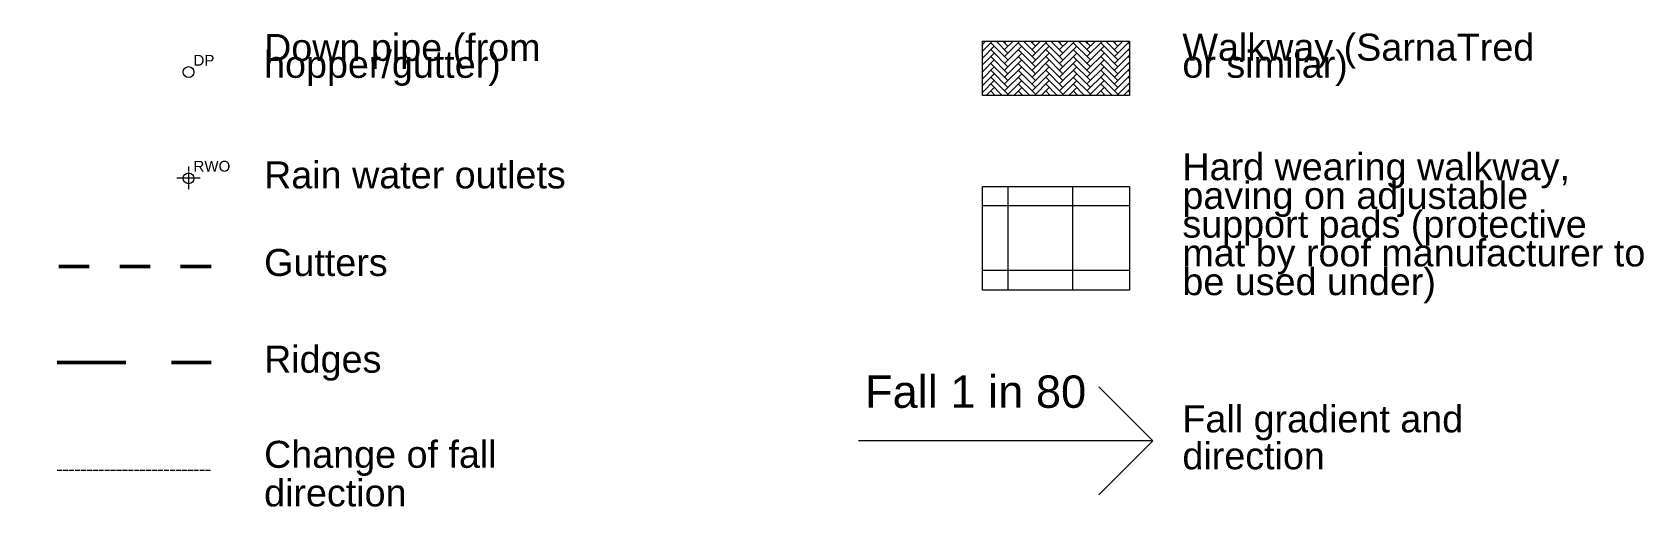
# Model space of a CAD drawing. Header units: millimetres. Extents: x -50172 to 145343, y -110728 to 25069.
# Drawn here: x 130411 to 145343, y -110728 to -106332 of the extents above; entities that cross this region are included whole.
import ezdxf

# ---------------------------------------------------------------- set-up
doc = ezdxf.new("R2010")
doc.units = ezdxf.units.MM
doc.header["$MEASUREMENT"] = 0
for name, pattern in [('Dashed', [564.444447, 282.222223, -282.222223]), ('Hidden Line', [55, 45, -10]), ('Long Dashed', [1058.333302, 634.99999, -423.333311])]:
    doc.linetypes.add(name, pattern=pattern)
doc.layers.add('A-20-M_Roof_Accessory', color=7, linetype='Continuous')
for name, color, linetype, lineweight in [('A-20-M_Roof_Accessory_Pen_No__1', 7, 'Continuous', 13), ('A-20-M_Roof_Accessory_Pen_No__156', 5, 'Continuous', 50), ('A-20-M_Roof_Accessory_Pen_No__176', 1, 'Continuous', 50), ('A-20-M_Roof_Pen_No__1', 7, 'Continuous', 13), ('A-20-M_Roof_Pen_No__2', 8, 'Continuous', 15), ('A-35-M_FFE_Sanitary_Pen_No__1', 7, 'Continuous', 13), ('A-95-P_Text_1_50_GA_Pen_No__1', 7, 'Continuous', 13), ('New_A-95-P_Text_1_50_GA_Pen_No__1', 7, 'Continuous', 13)]:
    doc.layers.add(name, color=color, linetype=linetype, lineweight=lineweight)
for name, color, linetype, lineweight, true_color in [('A-20-M_Roof_Accessory_Pen_No__61', 7, 'Continuous', 20, 0x6a6a6a), ('A-20-M_Roof_Accessory_Pen_No__81', 7, 'Continuous', 20, 0x6a6a6a), ('A-35-M_FFE_Sanitary_Pen_No__145', 7, 'Continuous', 0, 0xa6a6a6)]:
    doc.layers.add(name, color=color, linetype=linetype, lineweight=lineweight, true_color=true_color)
doc.styles.add('GENERATED_STYLE_4', font='')
doc.styles.get('GENERATED_STYLE_4').set_extended_font_data('Swis721 BT')

msp = doc.modelspace()

# ---------------------------------------------------------------- texts
at = {"layer": 'A-95-P_Text_1_50_GA_Pen_No__1', "linetype": 'Continuous', "char_height": 250, "attachment_point": 1, "style": 'GENERATED_STYLE_4'}
for s, insert, width, line_spacing_factor in [('\\A1;{\\fSwis721 BT|b0|i0|c0|p34;Down pipe (from hopper/gutter)}', (132559.4, -106347.3), 3009.31, 0.376091), ('\\A1;{\\fSwis721 BT|b0|i0|c0|p34;Walkway (SarnaTred or similar)}', (141068, -106345.1), 3461.578, 0.379371), ('\\A1;{\\fSwis721 BT|b0|i0|c0|p34;Hard wearing walkway, paving on adjustable support pads (protective mat by roof manufacturer to be used under)}', (141068, -107452.2), 4305.534, 0.638907), ('\\A1;{\\fSwis721 BT|b0|i0|c0|p34;Fall gradient and direction}', (141068, -109788.4), 3461.578, 0.821301), ('\\A1;{\\fSwis721 BT|b0|i0|c0|p34;Change of fall direction}', (132559.4, -110117), 2774.248, 0.857075)]:
    msp.add_mtext(s, dxfattribs=dict(at, insert=insert, width=width, line_spacing_factor=line_spacing_factor))
at = {"layer": 'A-95-P_Text_1_50_GA_Pen_No__1', "linetype": 'Continuous', "attachment_point": 1, "style": 'GENERATED_STYLE_4'}
for s, insert, char_height in [('\\A1;{\\fSwis721 BT|b0|i0|c0|p34;DP}', (131905.3, -106541.5), 100), ('\\A1;{\\fSwis721 BT|b0|i0|c0|p34;RWO}', (131905.3, -107523.1), 100), ('\\A1;{\\fSwis721 BT|b0|i0|c0|p34;Rain water outlets}', (132559.4, -107528.4), 250), ('\\A1;{\\fSwis721 BT|b0|i0|c0|p34;Gutters}', (132559.4, -108339.7), 250), ('\\A1;{\\fSwis721 BT|b0|i0|c0|p34;Ridges}', (132559.4, -109235.4), 250)]:
    msp.add_mtext(s, dxfattribs=dict(at, insert=insert, char_height=char_height))
at = {"layer": 'New_A-95-P_Text_1_50_GA_Pen_No__1', "linetype": 'Continuous', "insert": (139151.8, -109511.2), "char_height": 300.011, "attachment_point": 2, "style": 'GENERATED_STYLE_4'}
msp.add_mtext('\\A1;{\\fSwis721 BT|b0|i0|c0|p34;Fall 1 in 80}', dxfattribs=at)

# ---------------------------------------------------------------- blocks, each defined once
blk = doc.blocks.new('Polyline_2_2', base_point=(140793, -110117))
at = {"layer": 'A-20-M_Roof_Accessory_Pen_No__1', "linetype": 'Continuous'}
for q in [(140293, -109617), (140293, -110617)]:
    blk.add_line((140793, -110117), q, dxfattribs=at)
at = {"layer": 'A-20-M_Roof_Accessory_Pen_No__81', "linetype": 'Continuous', "flags": 128}
blk.add_lwpolyline([(140793, -110117), (138067, -110117)], dxfattribs=at)

# ---------------------------------------------------------------- hatches: boundary and pattern name
at = {"layer": 'A-20-M_Roof_Pen_No__2', "linetype": 'Continuous'}
h = msp.add_hatch(dxfattribs=at)
h.set_pattern_fill('Grid_60x60_0002', color=256, style=0, pattern_type=2)
h.set_pattern_definition([(90, (139451.7, -107935.8), (-600, 0), []), (180, (139451.7, -107935.8), (0, 600), [])])
h.paths.add_polyline_path([(139214.5, -107759.4), (140577.2, -107759.4), (140577.2, -108721.2), (139214.5, -108721.2)])
at = {"layer": 'A-35-M_FFE_Sanitary_Pen_No__145', "linetype": 'Continuous'}
h = msp.add_hatch(dxfattribs=at)
h.set_pattern_fill('Strip_Floor_1_4_0002', color=256, style=0, pattern_type=2)
h.set_pattern_definition([(135, (139451.67, -106779.6), (254.56, 254.56), [225, -135]), (135, (139451.67, -106843.24), (254.56, 254.56), [225, -135]), (135, (139451.67, -106906.9), (254.56, 254.56), [225, -135]), (135, (139451.67, -106970.52), (254.56, 254.56), [225, -135]), (135, (139451.67, -107034.16), (254.56, 254.56), [225, -135]), (135, (139451.67, -107097.8), (254.56, 254.56), [225, -135]), (135, (139451.67, -107161.44), (254.56, 254.56), [225, -135]), (135, (139451.67, -107225.08), (254.56, 254.56), [225, -135]), (225, (139324.4, -106652.32), (-254.56, 254.56), [225, -135]), (225, (139324.4, -106715.96), (-254.56, 254.56), [225, -135]), (225, (139324.4, -106779.6), (-254.56, 254.56), [225, -135]), (225, (139324.4, -106843.24), (-254.56, 254.56), [225, -135]), (225, (139324.4, -106906.9), (-254.56, 254.56), [225, -135]), (225, (139324.4, -106970.52), (-254.56, 254.56), [225, -135]), (225, (139324.4, -107034.16), (-254.56, 254.56), [225, -135]), (225, (139324.4, -107097.8), (-254.56, 254.56), [225, -135])])
h.paths.add_polyline_path([(139214.5, -106414), (140577.2, -106414), (140577.2, -106916.7), (139214.5, -106916.7)])

# ---------------------------------------------------------------- linework, layer by layer
at = {"layer": 'A-20-M_Roof_Accessory_Pen_No__156', "linetype": 'Dashed', "flags": 128}
msp.add_lwpolyline([(132068.6, -108503), (130411.2, -108503)], dxfattribs=at)
at = {"layer": 'A-20-M_Roof_Accessory_Pen_No__176', "linetype": 'Long Dashed', "flags": 128}
msp.add_lwpolyline([(130642.8, -109390.2), (132068.6, -109390.2)], dxfattribs=at)
at = {"layer": 'A-20-M_Roof_Accessory_Pen_No__61', "linetype": 'Continuous', "flags": 128}
msp.add_lwpolyline([(131967.9, -107685), (131752, -107685)], dxfattribs=at)
at = {"layer": 'A-20-M_Roof_Accessory_Pen_No__61', "linetype": 'Continuous'}
for centre in [(131860, -106700.7), (131860, -107685)]:
    msp.add_circle(centre, 50, dxfattribs=at)
at = {"layer": 'A-20-M_Roof_Accessory_Pen_No__81', "linetype": 'Hidden Line', "flags": 128}
for points in [[(131860, -107577), (131860, -107793)], [(130642.8, -110387.8), (132068.6, -110387.8)]]:
    msp.add_lwpolyline(points, dxfattribs=at)
at = {"layer": 'A-20-M_Roof_Pen_No__1', "linetype": 'Continuous', "flags": 128}
msp.add_lwpolyline([(139214.5, -107759.4), (140577.2, -107759.4), (140577.2, -108721.2), (139214.5, -108721.2)], close=True, dxfattribs=at)
at = {"layer": 'A-35-M_FFE_Sanitary_Pen_No__1', "linetype": 'Continuous', "flags": 128}
msp.add_lwpolyline([(139214.5, -106414), (140577.2, -106414), (140577.2, -106916.7), (139214.5, -106916.7)], close=True, dxfattribs=at)

# ---------------------------------------------------------------- block references
at = {"layer": 'A-20-M_Roof_Accessory', "color": 251, "linetype": 'Continuous', "lineweight": 20, "true_color": 0x6a6a6a}
msp.add_blockref('Polyline_2_2', (140793, -110116.9), dxfattribs=at)

msp.set_redraw_order([(e.dxf.handle, doc.entitydb.next_handle()) for e in msp.query("TEXT MTEXT ATTDEF DIMENSION ARC_DIMENSION")])  # texts and dimensions are drawn at this point

doc.saveas('drawing.dxf')
